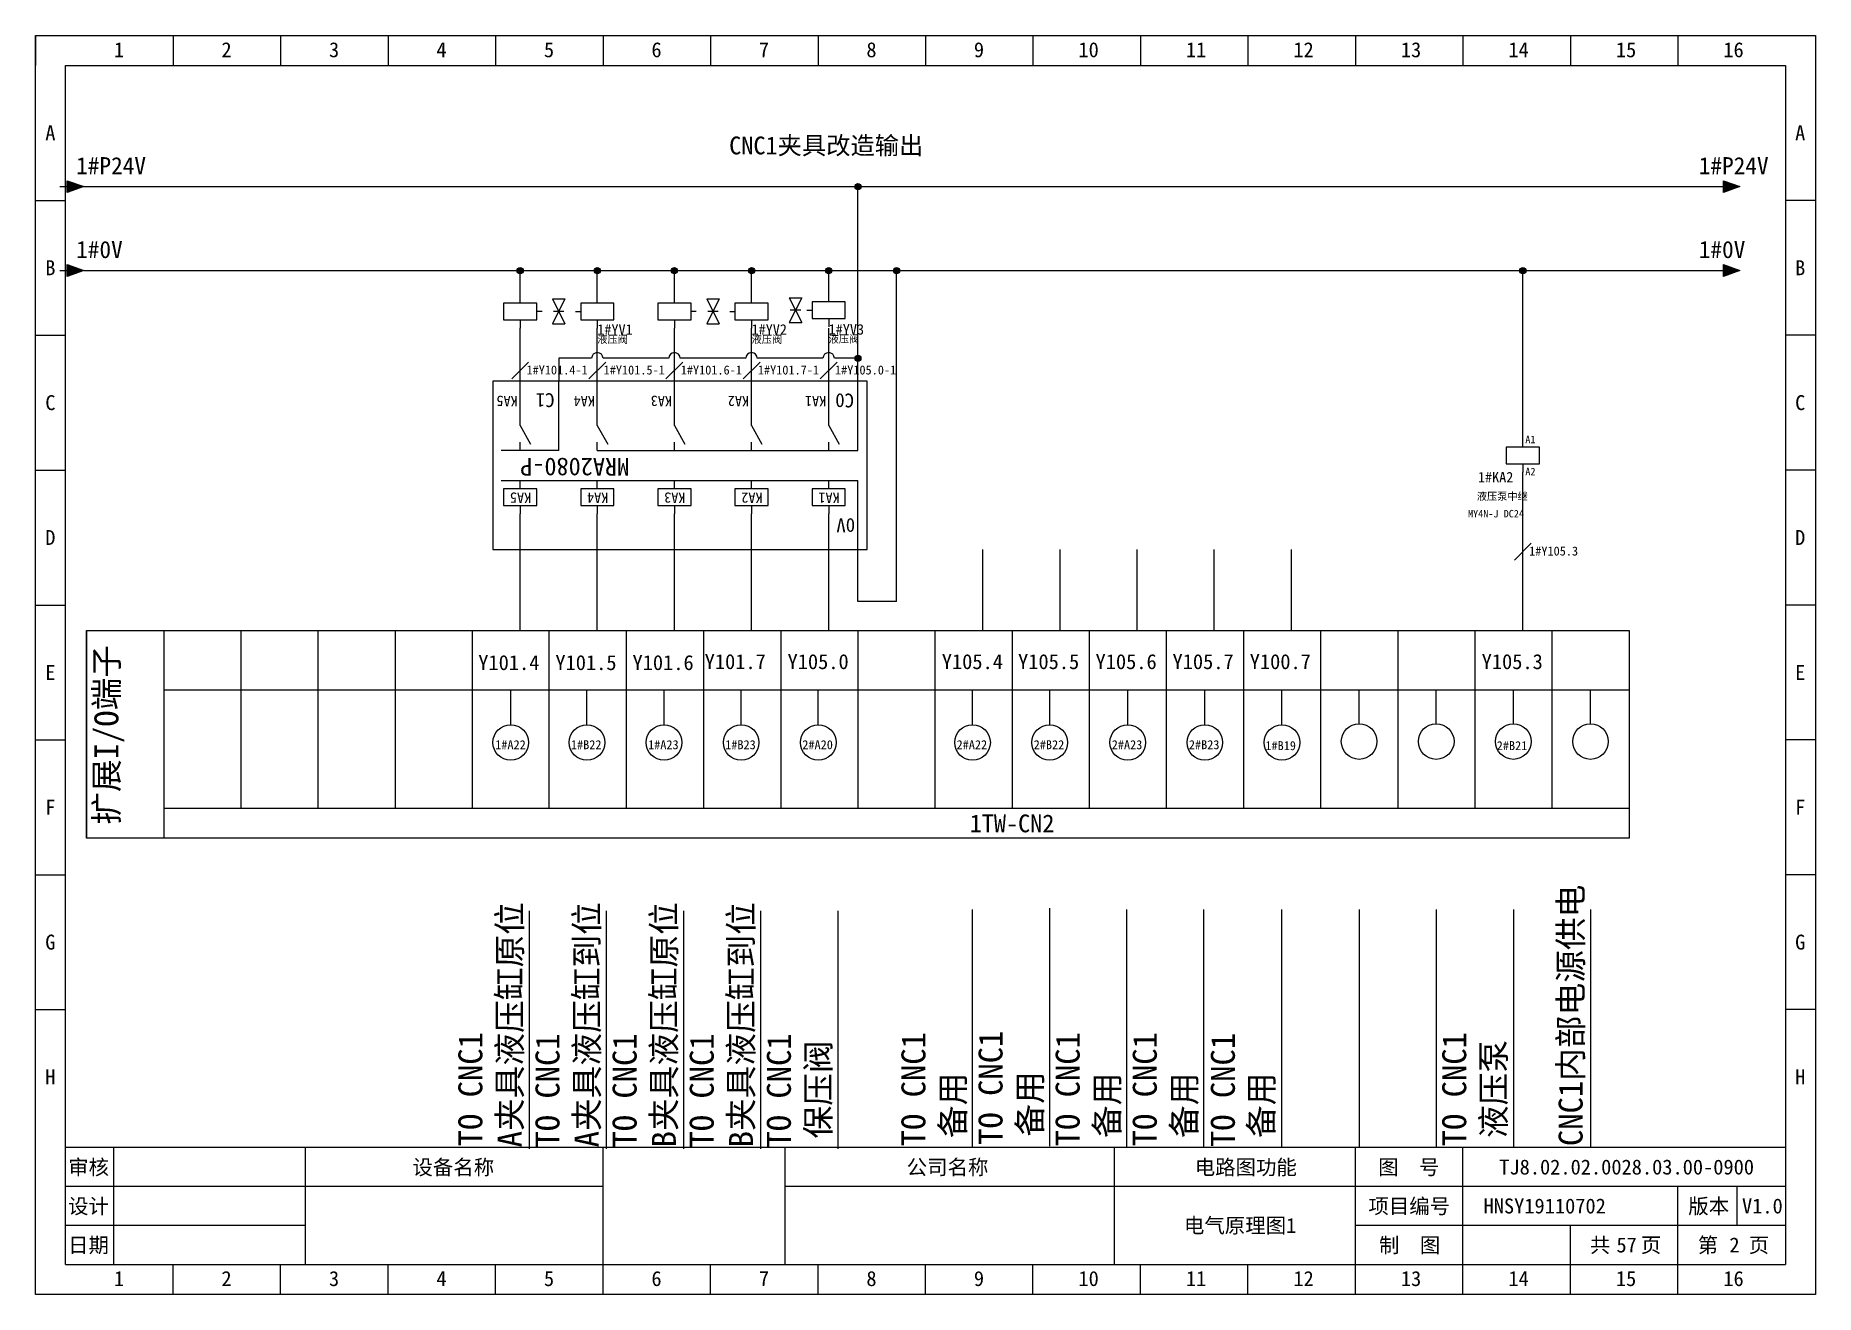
# Model space of a CAD drawing. Header units: millimetres. Extents: x 914 to 910632, y -176 to 682692.
# Drawn here: x 2569.3 to 2866.3, y 2544.6 to 2754.6 of the extents above; entities that cross this region are included whole.
import ezdxf
from ezdxf.enums import TextEntityAlignment as Align

# ---------------------------------------------------------------- set-up
doc = ezdxf.new("R2010")
doc.units = ezdxf.units.MM
doc.layers.add('EPLAN311', color=1, linetype='Continuous', lineweight=25)
doc.styles.get("Standard").update_dxf_attribs({"font": 'arial.ttf'})
doc.styles.add('宋体', font='')
doc.styles.get('宋体').set_extended_font_data('宋体')

msp = doc.modelspace()

# ---------------------------------------------------------------- texts
at = {"style": '宋体'}
for s, height, p in [('1#Y101.4-1', 1.5, (2651.243, 2698.058)), ('1#Y101.5-1', 1.5, (2664.113, 2698.058)), ('1#Y101.6-1', 1.5, (2676.983, 2698.058)), ('1#Y101.7-1', 1.5, (2689.853, 2698.058)), ('1#Y105.0-1', 1.5, (2702.723, 2698.058)), ('1#Y105.3', 1.5, (2818.555, 2667.856)), ('Y101.4', 2.5, (2643.194, 2648.748)), ('Y101.5', 2.5, (2656.064, 2648.748)), ('Y101.6', 2.5, (2668.934, 2648.748)), ('Y101.7', 2.5, (2680.976, 2648.907)), ('Y105.0', 2.5, (2694.803, 2648.907)), ('Y105.4', 2.5, (2720.543, 2648.907)), ('Y105.5', 2.5, (2733.273, 2648.907)), ('Y105.6', 2.5, (2746.201, 2648.907)), ('Y105.7', 2.5, (2759.046, 2648.907)), ('Y100.7', 2.5, (2771.932, 2648.907)), ('Y105.3', 2.5, (2810.633, 2648.907)), ('1#A22', 1.5, (2646.02, 2635.547)), ('1#B22', 1.5, (2658.659, 2635.546)), ('1#A23', 1.5, (2671.529, 2635.546)), ('1#B23', 1.5, (2684.399, 2635.546)), ('2#A20', 1.5, (2697.269, 2635.546)), ('2#A22', 1.5, (2723.009, 2635.546)), ('2#B22', 1.5, (2735.879, 2635.546)), ('2#A23', 1.5, (2748.905, 2635.546)), ('2#B23', 1.5, (2761.775, 2635.546)), ('1#B19', 1.5, (2774.538, 2635.388)), ('2#B21', 1.5, (2813.148, 2635.388))]:
    msp.add_text(s, height=height, dxfattribs=at).set_placement(p)
at = {"color": 0, "style": '宋体'}
for s, p in [('CNC1内部电源供电', (2827.478, 2569.334)), ('A夹具液压缸原位', (2650.43, 2569.124)), ('A夹具液压缸到位', (2663.3, 2569.124)), ('B夹具液压缸原位', (2676.17, 2569.124)), ('B夹具液压缸到位', (2689.04, 2569.124)), ('TO CNC1', (2643.877, 2569.307)), ('TO CNC1', (2656.747, 2569.095)), ('TO CNC1', (2669.617, 2569.095)), ('TO CNC1', (2682.487, 2569.095)), ('TO CNC1', (2695.357, 2569.095)), ('TO CNC1', (2717.81, 2569.305)), ('TO CNC1', (2730.68, 2569.546)), ('TO CNC1', (2743.55, 2569.305)), ('TO CNC1', (2756.42, 2569.305)), ('TO CNC1', (2769.446, 2569.172)), ('TO CNC1', (2808.056, 2569.305)), ('保压阀', (2701.91, 2570.6)), ('液压泵', (2814.608, 2570.677)), ('备用', (2724.363, 2570.677)), ('备用', (2737.233, 2570.918)), ('备用', (2750.103, 2570.677)), ('备用', (2762.973, 2570.677)), ('备用', (2775.843, 2570.677))]:
    msp.add_text(s, height=4, rotation=89.99653, dxfattribs=at).set_placement(p)
at = {"char_height": 2.97, "attachment_point": 5, "style": '宋体'}
for s, width, insert in [('CNC1夹具改造输出', 65.76813, (2701.262, 2736.098)), ('1TW-CN2', 2.52587, (2732.268, 2623.146))]:
    msp.add_mtext_dynamic_manual_height_columns(s, width=width, gutter_width=12.5, heights=[0], dxfattribs=dict(at, insert=insert))
at = {"rotation": 180, "style": '宋体'}
for s, width, insert, char_height, attachment_point in [('C1', 3.09008, (2655.933, 2692.62), 2.31, 1), ('C0', 3.09008, (2705.909, 2692.562), 2.31, 1), ('MRA2080-P', 2.52587, (2659.285, 2682.669), 2.97, 5), ('0V', 3.09008, (2706.087, 2671.747), 2.31, 1)]:
    msp.add_mtext_dynamic_manual_height_columns(s, width=width, gutter_width=12.5, heights=[0], dxfattribs=dict(at, insert=insert, char_height=char_height, attachment_point=attachment_point))
at = {"style": '宋体'}
msp.add_attdef('扩展I/O端子', text='封页', height=4, rotation=90, dxfattribs=at).set_placement((2581.145, 2637.937), align=Align.MIDDLE_CENTER)
for tag, text, p in [('TJ8.02.02.0028.03.00-0900', 'TJ8.01.01.0181.00.01-0900', (2834.825, 2565.843)), ('HNSY19110702', 'HNSY19110702', (2821.153, 2559.343)), ('V1.0', '1.0', (2857.476, 2559.343)), ('电气原理图1', '封页', (2770.325, 2556.093)), ('57', '01', (2834.825, 2552.843)), ('2', '01', (2852.825, 2552.843))]:
    msp.add_attdef(tag, text=text, height=2.5, dxfattribs=at).set_placement(p, align=Align.MIDDLE_CENTER)

# ---------------------------------------------------------------- blocks, each defined once
blk = doc.blocks.new('EPLSYM_LibrarySPECIAL_Symbol8_Variant0_Placement1')
at = {"linetype": 'Continuous', "lineweight": 25, "ltscale": 4}
blk.add_hatch(color=1, dxfattribs=at).paths.add_polyline_path([(-0.75, 1), (2, 0), (-0.75, -1)], flags=0)
at = {"color": 1, "linetype": 'Continuous', "lineweight": 25, "ltscale": 4}
blk.add_line((-2, 0), (-0.75, 0), dxfattribs=at)
blk.add_lwpolyline([(-0.75, 1), (2, 0), (-0.75, -1)], close=True, dxfattribs=at)
at = {"color": 5}
blk.add_attdef('70_20010', text='', height=2.85, dxfattribs=at).set_placement((3, 0), align=Align.MIDDLE_LEFT)
at = {"color": 73}
for tag, p in [('70_24350', (33.76, 0)), ('70_24300', (72.31, 0))]:
    blk.add_attdef(tag, text='', height=2.06, dxfattribs=at).set_placement(p, align=Align.MIDDLE_LEFT)
blk = doc.blocks.new('电磁阀双向')
at = {"color": 5, "linetype": 'Continuous', "lineweight": 25}
for p, q in [((0, 4.2), (0, 5.6)), ((13, 4.2), (13, 5.6)), ((0, 1.4), (0, 0)), ((13, 1.4), (13, 0))]:
    blk.add_line(p, q, dxfattribs=at)
at = {"color": 5, "linetype": 'Continuous', "lineweight": 25, "ltscale": 4}
for p, q in [((5.45, 4.9), (7.55, 0.7)), ((5.45, 4.9), (7.55, 4.9)), ((7.55, 4.9), (5.45, 0.7)), ((3.68, 2.8), (2.8, 2.8)), ((5.45, 0.7), (7.55, 0.7)), ((7.38, 2.8), (5.62, 2.8)), ((9.33, 2.8), (10.2, 2.8))]:
    blk.add_line(p, q, dxfattribs=at)
for points in [[(-2.8, 1.4), (2.8, 1.4), (2.8, 4.2), (-2.8, 4.2)], [(15.8, 4.2), (10.2, 4.2), (10.2, 1.4), (15.8, 1.4)]]:
    blk.add_lwpolyline(points, close=True, dxfattribs=at)
at = {"color": 0, "style": '宋体'}
for tag, p in [('02', (0.35, 5.24)), ('04', (13.35, 5.24)), ('01', (0.35, -0.73)), ('03', (13.35, -0.73)), ('06', (13.35, -5.81)), ('07', (13.35, -7.97))]:
    blk.add_attdef(tag, p, '', height=1.26, dxfattribs=at)
at = {"color": 5, "style": '宋体'}
blk.add_attdef('05', (13.35, -3.66), '', height=1.75, dxfattribs=at)
blk = doc.blocks.new('单向电磁阀')
at = {"color": 5, "linetype": 'Continuous', "lineweight": 25, "ltscale": 4}
for p, q in [((-6.65, 4.9), (-4.55, 0.7)), ((-6.65, 4.9), (-4.55, 4.9)), ((-4.55, 4.9), (-6.65, 0.7)), ((-6.65, 0.7), (-4.55, 0.7)), ((-4.72, 2.8), (-6.47, 2.8)), ((-3.67, 2.8), (-2.8, 2.8))]:
    blk.add_line(p, q, dxfattribs=at)
at = {"color": 5, "linetype": 'Continuous', "lineweight": 25}
for p, q in [((0, 4.2), (0, 5.6)), ((0, 1.4), (0, 0))]:
    blk.add_line(p, q, dxfattribs=at)
at = {"color": 5, "linetype": 'Continuous', "lineweight": 25, "ltscale": 4}
blk.add_lwpolyline([(2.8, 4.2), (-2.8, 4.2), (-2.8, 1.4), (2.8, 1.4)], close=True, dxfattribs=at)
at = {"color": 0, "style": '宋体'}
for tag, p in [('02', (0.35, 5.15)), ('01', (0.35, -0.82)), ('04', (0.35, -5.57)), ('05', (0.35, -7.41))]:
    blk.add_attdef(tag, p, '', height=1.26, dxfattribs=at)
at = {"color": 5, "style": '宋体'}
blk.add_attdef('03', (0.35, -3.7), '', height=1.75, dxfattribs=at)
blk = doc.blocks.new('继电器线圈')
at = {"color": 5, "linetype": 'Continuous', "lineweight": 25}
for p, q in [((0, 4.2), (0, 5.6)), ((0, 1.4), (0, 0))]:
    blk.add_line(p, q, dxfattribs=at)
blk.add_lwpolyline([(-2.8, 1.4), (2.8, 1.4), (2.8, 4.2), (-2.8, 4.2)], close=True, dxfattribs=at)
at = {"color": 0, "style": '宋体'}
for tag, p in [('01', (0.42, 4.87)), ('02', (0.42, -0.54)), ('04', (0.65, -7)), ('05', (0.65, -9.16))]:
    blk.add_attdef(tag, p, '', height=1.26, dxfattribs=at)
at = {"color": 5, "style": '宋体'}
blk.add_attdef('03', (0.42, -4.85), '', height=1.75, dxfattribs=at)
blk = doc.blocks.new('常开触点')
at = {"color": 5, "linetype": 'Continuous', "lineweight": 25}
for p, q in [((0, 0), (0, -1.39)), ((0, 0), (0, -1.39)), ((0, -4.16), (0, -5.54)), ((0, -4.16), (0, -5.54))]:
    blk.add_line(p, q, dxfattribs=at)
at = {"color": 5, "linetype": 'Continuous', "lineweight": 25, "ltscale": 4}
blk.add_line((0, -4.16), (-1.73, -1.04), dxfattribs=at)
blk.add_line((0, -4.16), (-1.73, -1.04), dxfattribs=at)
at = {"color": 0}
blk.add_attdef('13', text='', height=1.25, dxfattribs=at).set_placement((0.42, -0.97), align=Align.BOTTOM_LEFT)
blk.add_attdef('14', text='', height=1.25, dxfattribs=at).set_placement((0.42, -4.82), align=Align.TOP_LEFT)
at = {"color": 5, "style": '宋体'}
blk.add_attdef('KA', (0.42, -9.12), '', height=1.74, dxfattribs=at)
blk = doc.blocks.new('*U388')
blk.add_line((-2.5, 0), (2.5, 0))
blk = doc.blocks.new('*U389')
at = {"color": 0, "linetype": 'ByBlock', "lineweight": -2, "transparency": 16777216}
for p in [(0, 0), (0, -22.5), (0, -45), (0, -67.5), (0, -90), (0, -112.5), (0, -135)]:
    blk.add_blockref('*U388', p, dxfattribs=at)
blk = doc.blocks.new('*U390')
blk.add_line((-2.5, 0), (2.5, 0))
blk = doc.blocks.new('*U391')
at = {"color": 0, "linetype": 'ByBlock', "lineweight": -2, "transparency": 16777216}
for p in [(0, 0), (0, -22.5), (0, -45), (0, -67.5), (0, -90), (0, -112.5), (0, -135)]:
    blk.add_blockref('*U390', p, dxfattribs=at)
blk = doc.blocks.new('制图图框')
for p, q in [((-2700.08, 789.32), (-2403.08, 789.32)), ((-2700.08, 579.32), (-2700.08, 789.32)), ((-2700.08, 789.32), (-2700.08, 784.32)), ((-2700.08, 789.32), (-2695.08, 789.32)), ((-2677.15, 789.32), (-2677.15, 784.32)), ((-2659.21, 789.32), (-2659.21, 784.32)), ((-2641.27, 789.32), (-2641.27, 784.32)), ((-2623.33, 789.32), (-2623.33, 784.32)), ((-2605.4, 789.32), (-2605.4, 784.32)), ((-2587.46, 789.32), (-2587.46, 784.32)), ((-2569.52, 789.32), (-2569.52, 784.32)), ((-2551.58, 789.32), (-2551.58, 784.32)), ((-2533.65, 789.32), (-2533.65, 784.32)), ((-2515.71, 789.32), (-2515.71, 784.32)), ((-2497.77, 789.32), (-2497.77, 784.32)), ((-2479.83, 789.32), (-2479.83, 784.32)), ((-2461.9, 789.32), (-2461.9, 784.32)), ((-2443.96, 789.32), (-2443.96, 784.32)), ((-2426.02, 789.32), (-2426.02, 784.32)), ((-2403.08, 789.32), (-2403.08, 579.32)), ((-2403.08, 789.32), (-2403.08, 784.32)), ((-2695.08, 784.32), (-2408.08, 784.32)), ((-2695.08, 584.32), (-2695.08, 784.32)), ((-2408.08, 784.32), (-2408.08, 584.32)), ((-2408.08, 603.82), (-2695.08, 603.82)), ((-2687.08, 603.82), (-2687.08, 584.32)), ((-2655.08, 603.82), (-2655.08, 584.32)), ((-2655.08, 603.82), (-2655.08, 584.32)), ((-2605.4, 579.32), (-2605.4, 603.82)), ((-2575.08, 603.82), (-2575.08, 584.32)), ((-2575.08, 603.82), (-2575.08, 584.32)), ((-2575.08, 603.82), (-2575.08, 584.32)), ((-2520.08, 603.82), (-2520.08, 584.32)), ((-2479.83, 579.32), (-2479.83, 603.82)), ((-2461.9, 579.32), (-2461.9, 603.82)), ((-2655.08, 597.32), (-2695.08, 597.32)), ((-2605.4, 597.32), (-2655.08, 597.32)), ((-2408.08, 597.32), (-2575.08, 597.32)), ((-2426.02, 579.32), (-2426.02, 597.32)), ((-2416.18, 597.32), (-2416.18, 590.82)), ((-2655.08, 590.82), (-2695.08, 590.82)), ((-2408.08, 590.82), (-2479.83, 590.82)), ((-2443.96, 579.32), (-2443.96, 590.82)), ((-2695.08, 584.32), (-2408.08, 584.32)), ((-2677.15, 579.32), (-2677.15, 584.32)), ((-2659.21, 579.32), (-2659.21, 584.32)), ((-2641.27, 579.32), (-2641.27, 584.32)), ((-2623.33, 579.32), (-2623.33, 584.32)), ((-2587.46, 579.32), (-2587.46, 584.32)), ((-2569.52, 579.32), (-2569.52, 584.32)), ((-2551.58, 579.32), (-2551.58, 584.32)), ((-2533.65, 579.32), (-2533.65, 584.32)), ((-2515.71, 579.32), (-2515.71, 584.32)), ((-2497.77, 579.32), (-2497.77, 584.32)), ((-2403.08, 579.32), (-2700.08, 579.32))]:
    blk.add_line(p, q)
blk.add_blockref('*U389', (-2697.58, 761.82))
at = {"xscale": -1}
blk.add_blockref('*U391', (-2405.58, 761.82), dxfattribs=at)
at = {"style": '宋体'}
for s, p in [('1', (-2687.01, 785.71)), ('2', (-2669.07, 785.71)), ('3', (-2651.13, 785.71)), ('4', (-2633.2, 785.71)), ('5', (-2615.26, 785.71)), ('6', (-2597.32, 785.71)), ('7', (-2579.38, 785.71)), ('8', (-2561.45, 785.71)), ('9', (-2543.51, 785.71)), ('10', (-2526.07, 785.71)), ('11', (-2508.13, 785.71)), ('12', (-2490.2, 785.71)), ('13', (-2472.26, 785.71)), ('14', (-2454.32, 785.71)), ('15', (-2436.38, 785.71)), ('16', (-2418.45, 785.71)), ('A', (-2698.47, 771.84)), ('A', (-2406.47, 771.84)), ('B', (-2698.47, 749.34)), ('B', (-2406.47, 749.34)), ('C', (-2698.47, 726.84)), ('C', (-2406.47, 726.84)), ('D', (-2698.47, 704.34)), ('D', (-2406.47, 704.34)), ('E', (-2698.47, 681.84)), ('E', (-2406.47, 681.84)), ('F', (-2698.47, 659.34)), ('F', (-2406.47, 659.34)), ('G', (-2698.47, 636.84)), ('G', (-2406.47, 636.84)), ('H', (-2698.47, 614.34)), ('H', (-2406.47, 614.34)), ('审核', (-2694.65, 599.29)), ('设备名称', (-2637.2, 599.28)), ('公司名称', (-2554.73, 599.29)), ('电路图功能', (-2506.66, 599.29)), ('图  号', (-2476.05, 599.3)), ('设计', (-2694.66, 592.79)), ('项目编号', (-2477.68, 592.79)), ('版本', (-2424.3, 592.79)), ('日期', (-2694.66, 586.29)), ('制  图', (-2475.91, 586.28)), ('共   页', (-2440.72, 586.31)), ('第   页', (-2422.72, 586.3)), ('1', (-2687.01, 580.71)), ('2', (-2669.07, 580.71)), ('3', (-2651.13, 580.71)), ('4', (-2633.2, 580.71)), ('5', (-2615.26, 580.71)), ('6', (-2597.32, 580.71)), ('7', (-2579.38, 580.71)), ('8', (-2561.45, 580.71)), ('9', (-2543.51, 580.71)), ('10', (-2526.07, 580.71)), ('11', (-2508.13, 580.71)), ('12', (-2490.2, 580.71)), ('13', (-2472.26, 580.71)), ('14', (-2454.32, 580.71)), ('15', (-2436.38, 580.71)), ('16', (-2418.45, 580.71))]:
    blk.add_text(s, height=2.5, dxfattribs=at).set_placement(p)

# ---------------------------------------------------------------- hatches: boundary and pattern name
at = {"layer": 'EPLAN311', "ltscale": 4}
h = msp.add_hatch(color=1, dxfattribs=at)
edge = h.paths.add_edge_path()
edge.add_arc((2706.541, 2729.395), 0.52, 0, 360)
h = msp.add_hatch(color=1, dxfattribs=at)
edge = h.paths.add_edge_path()
edge.add_arc((2650.188, 2715.392), 0.52, 0, 360)
h = msp.add_hatch(color=1, dxfattribs=at)
edge = h.paths.add_edge_path()
edge.add_arc((2663.058, 2715.392), 0.52, 0, 360)
h = msp.add_hatch(color=1, dxfattribs=at)
edge = h.paths.add_edge_path()
edge.add_arc((2675.928, 2715.392), 0.52, 0, 360)
h = msp.add_hatch(color=1, dxfattribs=at)
edge = h.paths.add_edge_path()
edge.add_arc((2688.798, 2715.392), 0.52, 0, 360)
h = msp.add_hatch(color=1, dxfattribs=at)
edge = h.paths.add_edge_path()
edge.add_arc((2701.668, 2715.392), 0.52, 0, 360)
h = msp.add_hatch(color=1, dxfattribs=at)
edge = h.paths.add_edge_path()
edge.add_arc((2712.992, 2715.392), 0.52, 0, 360)
h = msp.add_hatch(color=1, dxfattribs=at)
edge = h.paths.add_edge_path()
edge.add_arc((2817.501, 2715.392), 0.52, 0, 360)
h = msp.add_hatch(color=1, dxfattribs=at)
edge = h.paths.add_edge_path()
edge.add_arc((2706.541, 2700.755), 0.52, 0, 360)

# ---------------------------------------------------------------- linework, layer by layer
at = {"color": 0}
for p, q in [((2577.338, 2729.398), (2849.719, 2729.392)), ((2577.357, 2715.392), (2849.719, 2715.392))]:
    msp.add_line(p, q, dxfattribs=at)
for p, q in [((2706.541, 2700.755), (2706.541, 2729.395)), ((2650.188, 2711.356), (2650.188, 2715.392)), ((2663.058, 2711.356), (2663.058, 2715.392)), ((2675.928, 2711.356), (2675.928, 2715.392)), ((2688.798, 2711.356), (2688.798, 2715.392)), ((2701.668, 2711.356), (2701.668, 2715.392)), ((2712.992, 2660.183), (2712.992, 2715.392)), ((2817.501, 2687.31), (2817.501, 2715.392)), ((2648.774, 2697.312), (2651.603, 2700.14)), ((2656.623, 2700.755), (2656.623, 2696.923)), ((2662.103, 2700.754), (2656.623, 2700.754)), ((2661.644, 2697.312), (2664.473, 2700.14)), ((2674.514, 2697.312), (2677.343, 2700.14)), ((2687.843, 2700.754), (2676.883, 2700.754)), ((2687.384, 2697.312), (2690.213, 2700.14)), ((2700.254, 2697.312), (2703.083, 2700.14)), ((2706.541, 2700.754), (2702.623, 2700.754)), ((2706.541, 2698.839), (2706.541, 2700.755)), ((2650.188, 2690.923), (2650.188, 2696.923)), ((2656.623, 2685.381), (2656.623, 2696.923)), ((2663.058, 2690.923), (2663.058, 2696.923)), ((2675.928, 2690.923), (2675.928, 2696.923)), ((2688.798, 2690.923), (2688.798, 2696.923)), ((2701.668, 2690.923), (2701.668, 2696.923)), ((2706.541, 2685.381), (2706.541, 2696.923)), ((2706.541, 2668.838), (2706.541, 2680.381)), ((2817.501, 2664.815), (2817.501, 2681.766)), ((2650.191, 2668.837), (2650.191, 2674.837)), ((2663.061, 2668.837), (2663.061, 2674.837)), ((2675.931, 2668.837), (2675.931, 2674.837)), ((2688.801, 2668.837), (2688.801, 2674.837)), ((2701.671, 2668.837), (2701.671, 2674.837)), ((2650.191, 2655.342), (2650.191, 2668.837)), ((2663.061, 2655.342), (2663.061, 2668.837)), ((2675.931, 2655.342), (2675.931, 2668.837)), ((2688.801, 2655.342), (2688.801, 2668.837)), ((2701.671, 2655.342), (2701.671, 2668.837)), ((2706.541, 2660.183), (2706.541, 2668.837)), ((2727.411, 2655.342), (2727.411, 2668.837)), ((2740.281, 2655.342), (2740.281, 2668.837)), ((2753.151, 2655.342), (2753.151, 2668.837)), ((2766.021, 2655.342), (2766.021, 2668.837)), ((2778.891, 2655.342), (2778.891, 2668.837)), ((2816.086, 2667.109), (2818.915, 2669.938)), ((2817.501, 2655.342), (2817.501, 2664.815)), ((2577.828, 2655.342), (2835.228, 2655.342)), ((2577.828, 2620.692), (2577.828, 2655.342)), ((2577.828, 2655.342), (2577.828, 2620.692)), ((2590.698, 2655.342), (2590.698, 2620.692)), ((2603.568, 2655.342), (2603.568, 2625.642)), ((2616.438, 2655.342), (2616.438, 2625.642)), ((2629.308, 2655.342), (2629.308, 2625.642)), ((2642.178, 2655.342), (2642.178, 2625.642)), ((2655.048, 2625.642), (2655.048, 2655.342)), ((2667.918, 2625.642), (2667.918, 2655.342)), ((2680.788, 2655.342), (2680.788, 2625.642)), ((2693.658, 2655.342), (2693.658, 2625.642)), ((2706.528, 2655.342), (2706.528, 2625.642)), ((2719.398, 2655.342), (2719.398, 2625.621)), ((2732.268, 2655.342), (2732.268, 2625.642)), ((2745.138, 2655.342), (2745.138, 2625.642)), ((2758.008, 2655.342), (2758.008, 2625.642)), ((2770.878, 2655.342), (2770.878, 2625.642)), ((2783.748, 2655.342), (2783.748, 2625.642)), ((2796.618, 2655.342), (2796.618, 2625.642)), ((2809.488, 2655.342), (2809.488, 2625.642)), ((2822.358, 2655.342), (2822.358, 2625.642)), ((2835.228, 2655.342), (2835.228, 2620.692)), ((2590.698, 2645.442), (2835.228, 2645.442)), ((2648.613, 2639.633), (2648.613, 2645.442)), ((2661.328, 2639.633), (2661.328, 2645.283)), ((2674.198, 2639.633), (2674.198, 2645.283)), ((2687.068, 2639.633), (2687.068, 2645.283)), ((2699.938, 2639.633), (2699.938, 2645.283)), ((2725.678, 2639.633), (2725.678, 2645.283)), ((2738.548, 2639.633), (2738.548, 2645.283)), ((2751.573, 2639.633), (2751.573, 2645.283)), ((2764.443, 2639.633), (2764.443, 2645.283)), ((2777.313, 2639.633), (2777.313, 2645.442)), ((2790.183, 2639.792), (2790.183, 2645.442)), ((2803.053, 2639.792), (2803.053, 2645.442)), ((2815.923, 2639.792), (2815.923, 2645.442)), ((2828.793, 2639.792), (2828.793, 2645.442)), ((2828.793, 2639.792), (2828.793, 2645.442)), ((2835.228, 2625.642), (2590.698, 2625.642)), ((2835.228, 2620.692), (2577.828, 2620.692)), ((2651.745, 2568.883), (2651.745, 2608.583)), ((2664.615, 2568.883), (2664.615, 2608.583)), ((2677.485, 2568.883), (2677.485, 2608.583)), ((2690.355, 2568.883), (2690.355, 2608.583)), ((2703.225, 2568.883), (2703.225, 2608.583)), ((2725.678, 2569.093), (2725.678, 2608.793)), ((2738.548, 2569.334), (2738.548, 2609.034)), ((2751.418, 2569.093), (2751.418, 2608.793)), ((2764.288, 2569.093), (2764.288, 2608.793)), ((2777.313, 2569.119), (2777.313, 2608.819)), ((2790.183, 2608.793), (2790.183, 2569.093)), ((2803.053, 2608.793), (2803.053, 2569.093)), ((2815.923, 2608.793), (2815.923, 2569.093)), ((2828.793, 2608.793), (2828.793, 2569.093))]:
    msp.add_line(p, q)
at = {"linetype": 'ByBlock'}
for p, q in [((2650.188, 2696.923), (2650.188, 2705.812)), ((2663.058, 2696.923), (2663.058, 2705.812)), ((2675.928, 2696.923), (2675.928, 2705.812)), ((2688.798, 2696.923), (2688.798, 2705.812)), ((2701.668, 2696.923), (2701.668, 2705.812)), ((2674.973, 2700.754), (2664.013, 2700.754)), ((2687.843, 2700.754), (2676.883, 2700.754)), ((2700.713, 2700.754), (2689.753, 2700.754)), ((2701.668, 2696.923), (2701.668, 2700.755)), ((2706.541, 2696.923), (2706.541, 2700.755)), ((2656.623, 2685.381), (2646.991, 2685.381)), ((2663.061, 2685.381), (2706.541, 2685.381)), ((2646.991, 2680.381), (2706.541, 2680.381)), ((2712.992, 2660.183), (2706.541, 2660.186))]:
    msp.add_line(p, q, dxfattribs=at)
msp.add_lwpolyline([(2708.103, 2696.923), (2645.614, 2696.923), (2645.614, 2668.837), (2708.103, 2668.837)], close=True, dxfattribs=at)
for centre in [(2648.613, 2636.663), (2661.328, 2636.663), (2674.198, 2636.663), (2687.068, 2636.663), (2699.938, 2636.663), (2725.678, 2636.663), (2738.548, 2636.663), (2751.573, 2636.663), (2764.443, 2636.663), (2777.313, 2636.663), (2790.183, 2636.822), (2803.053, 2636.822), (2815.923, 2636.822), (2828.793, 2636.822)]:
    msp.add_circle(centre, 2.97)
for centre in [(2663.058, 2700.754), (2675.928, 2700.754), (2688.798, 2700.754), (2701.668, 2700.754)]:
    msp.add_arc(centre, 0.955, 0, 180)
at = {"layer": 'EPLAN311', "color": 1, "ltscale": 4}
for centre in [(2706.541, 2729.395), (2650.188, 2715.392), (2663.058, 2715.392), (2675.928, 2715.392), (2688.798, 2715.392), (2701.668, 2715.392), (2712.992, 2715.392), (2817.501, 2715.392), (2706.541, 2700.755)]:
    msp.add_circle(centre, 0.52, dxfattribs=at)

# ---------------------------------------------------------------- block references
msp.add_blockref('制图图框', (5269.409, 1965.274))
at = {"color": 7}
ref = msp.add_blockref('EPLSYM_LibrarySPECIAL_Symbol8_Variant0_Placement1', (2575.357, 2729.392), dxfattribs=at)
ref.add_attrib('70_20010', '1#P24V', dxfattribs={"color": 5, "height": 2.8548, "style": '宋体'}).set_placement((2576.096, 2732.891), align=Align.MIDDLE_LEFT)
ref = msp.add_blockref('EPLSYM_LibrarySPECIAL_Symbol8_Variant0_Placement1', (2851.719, 2729.392), dxfattribs=at)
ref.add_attrib('70_20010', '1#P24V', dxfattribs={"color": 5, "height": 2.8548, "style": '宋体'}).set_placement((2846.862, 2732.891), align=Align.MIDDLE_LEFT)
ref = msp.add_blockref('EPLSYM_LibrarySPECIAL_Symbol8_Variant0_Placement1', (2575.357, 2715.392), dxfattribs=at)
ref.add_attrib('70_20010', '1#0V', dxfattribs={"color": 5, "height": 2.8548, "style": '宋体'}).set_placement((2576.096, 2718.904), align=Align.MIDDLE_LEFT)
ref = msp.add_blockref('EPLSYM_LibrarySPECIAL_Symbol8_Variant0_Placement1', (2851.719, 2715.391), dxfattribs=at)
ref.add_attrib('70_20010', '1#0V', dxfattribs={"color": 5, "height": 2.8548, "style": '宋体'}).set_placement((2846.862, 2718.904), align=Align.MIDDLE_LEFT)
ref = msp.add_blockref('电磁阀双向', (2650.188, 2705.812), dxfattribs=dict(xscale=0.99, yscale=0.99, zscale=0.99))
ref.add_attrib('06', '液压阀', (2663.058, 2703.296), dxfattribs={"color": 0, "height": 1.2499, "style": '宋体'})
ref.add_attrib('05', '1#YV1', (2663.058, 2704.705), dxfattribs={"color": 5, "height": 1.736, "style": '宋体'})
ref = msp.add_blockref('电磁阀双向', (2675.928, 2705.812), dxfattribs=dict(xscale=0.99, yscale=0.99, zscale=0.99))
ref.add_attrib('06', '液压阀', (2688.798, 2703.296), dxfattribs={"color": 0, "height": 1.2499, "style": '宋体'})
ref.add_attrib('05', '1#YV2', (2688.798, 2704.705), dxfattribs={"color": 5, "height": 1.736, "style": '宋体'})
ref = msp.add_blockref('单向电磁阀', (2701.668, 2706.02), dxfattribs=dict(xscale=0.99, yscale=0.99, zscale=0.99))
ref.add_attrib('03', '1#YV3', (2701.668, 2704.718), dxfattribs={"color": 5, "height": 1.736, "style": '宋体'})
ref.add_attrib('04', '液压阀', (2701.668, 2703.352), dxfattribs={"color": 0, "height": 1.2499, "style": '宋体'})
at = {"linetype": 'ByBlock'}
ref = msp.add_blockref('常开触点', (2650.191, 2685.381), dxfattribs=dict(at, rotation=180))
ref.add_attrib('KA', 'KA5', (2649.775, 2694.497), dxfattribs={"color": 5, "height": 1.736, "rotation": 180, "style": '宋体'})
ref = msp.add_blockref('常开触点', (2663.061, 2685.381), dxfattribs=dict(at, rotation=180))
ref.add_attrib('KA', 'KA4', (2662.645, 2694.497), dxfattribs={"color": 5, "height": 1.736, "rotation": 180, "style": '宋体'})
ref = msp.add_blockref('常开触点', (2675.931, 2685.381), dxfattribs=dict(at, rotation=180))
ref.add_attrib('KA', 'KA3', (2675.515, 2694.497), dxfattribs={"color": 5, "height": 1.736, "rotation": 180, "style": '宋体'})
ref = msp.add_blockref('常开触点', (2688.801, 2685.381), dxfattribs=dict(at, rotation=180))
ref.add_attrib('KA', 'KA2', (2688.385, 2694.497), dxfattribs={"color": 5, "height": 1.736, "rotation": 180, "style": '宋体'})
ref = msp.add_blockref('常开触点', (2701.671, 2685.381), dxfattribs=dict(at, rotation=180))
ref.add_attrib('KA', 'KA1', (2701.255, 2694.497), dxfattribs={"color": 5, "height": 1.736, "rotation": 180, "style": '宋体'})
ref = msp.add_blockref('继电器线圈', (2817.501, 2681.766), dxfattribs=dict(xscale=0.99, yscale=0.99, zscale=0.99))
ref.add_attrib('05', 'MY4N-J DC24', (2808.348, 2674.215), dxfattribs={"color": 0, "height": 1.24989, "style": '宋体'})
ref.add_attrib('04', '液压泵中继', (2809.814, 2677.105), dxfattribs={"color": 0, "height": 1.2499, "style": '宋体'})
ref.add_attrib('03', '1#KA2', (2810.011, 2680.067), dxfattribs={"color": 5, "height": 1.736, "style": '宋体'})
ref.add_attrib('02', 'A2', (2817.916, 2681.236), dxfattribs={"color": 0, "height": 1.2499, "style": '宋体'})
ref.add_attrib('01', 'A1', (2817.916, 2686.59), dxfattribs={"color": 0, "height": 1.2499, "style": '宋体'})
ref = msp.add_blockref('继电器线圈', (2650.191, 2680.381), dxfattribs=dict(xscale=0.99, yscale=0.99, zscale=0.99, rotation=180))
ref.add_attrib('03', 'KA5', (2652.021, 2678.363), dxfattribs={"color": 5, "height": 1.736, "rotation": 180, "style": '宋体'})
ref = msp.add_blockref('继电器线圈', (2663.061, 2680.381), dxfattribs=dict(xscale=0.99, yscale=0.99, zscale=0.99, rotation=180))
ref.add_attrib('03', 'KA4', (2664.891, 2678.363), dxfattribs={"color": 5, "height": 1.736, "rotation": 180, "style": '宋体'})
ref = msp.add_blockref('继电器线圈', (2675.931, 2680.381), dxfattribs=dict(xscale=0.99, yscale=0.99, zscale=0.99, rotation=180))
ref.add_attrib('03', 'KA3', (2677.761, 2678.363), dxfattribs={"color": 5, "height": 1.736, "rotation": 180, "style": '宋体'})
ref = msp.add_blockref('继电器线圈', (2688.801, 2680.381), dxfattribs=dict(xscale=0.99, yscale=0.99, zscale=0.99, rotation=180))
ref.add_attrib('03', 'KA2', (2690.631, 2678.363), dxfattribs={"color": 5, "height": 1.736, "rotation": 180, "style": '宋体'})
ref = msp.add_blockref('继电器线圈', (2701.671, 2680.381), dxfattribs=dict(xscale=0.99, yscale=0.99, zscale=0.99, rotation=180))
ref.add_attrib('03', 'KA1', (2703.501, 2678.363), dxfattribs={"color": 5, "height": 1.736, "rotation": 180, "style": '宋体'})

msp.set_redraw_order([(e.dxf.handle, doc.entitydb.next_handle()) for e in msp.query("TEXT MTEXT ATTDEF DIMENSION ARC_DIMENSION")])  # texts and dimensions are drawn at this point

doc.saveas('drawing.dxf')
